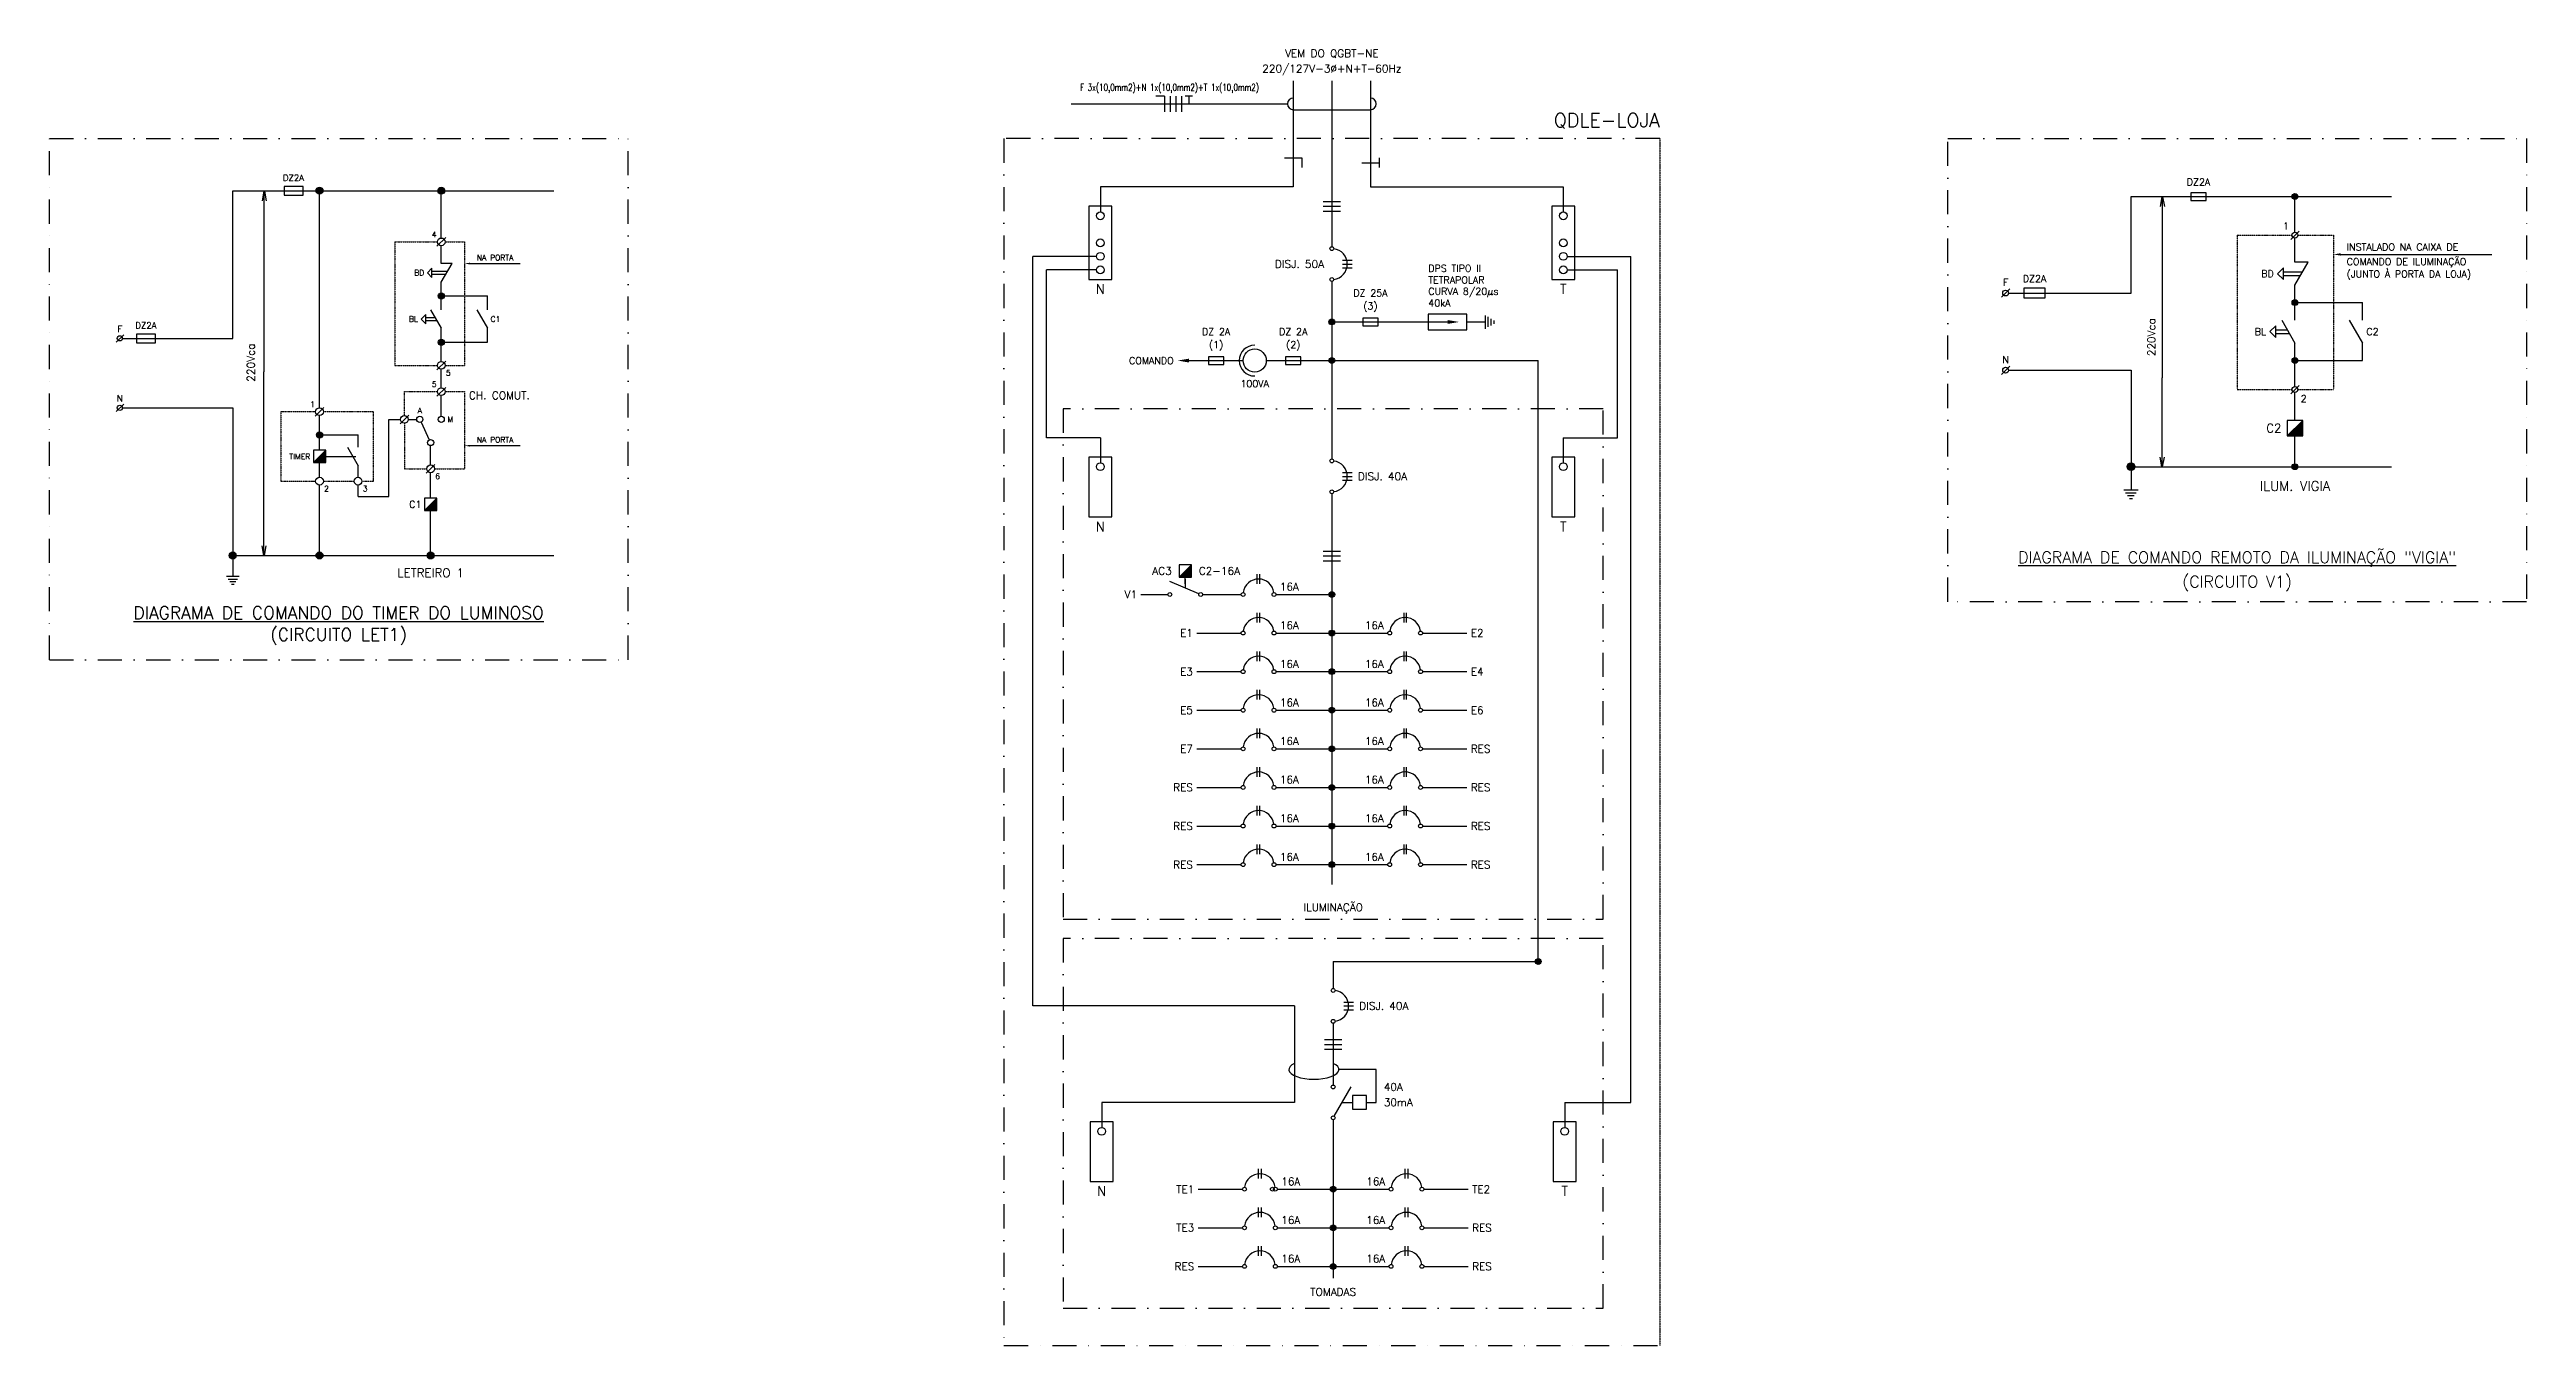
# Model space of a CAD drawing. Header units: millimetres. Extents: x 264 to 2008, y -909 to 432.
# Drawn here: x 724 to 2008, y -239 to 432 of the extents above; entities that cross this region are included whole.
import ezdxf
from ezdxf.enums import TextEntityAlignment as Align

# ---------------------------------------------------------------- set-up
doc = ezdxf.new("R2010")
doc.units = ezdxf.units.MM
for name, pattern in [('DASHDOT2', [0.5, 0.25, -0.125, 0, -0.125]), ('DIVIDE2', [0.625, 0.25, -0.125, 0, -0.125, 0, -0.125]), ('HIDDEN', [0.375, 0.25, -0.125])]:
    doc.linetypes.add(name, pattern=pattern)
for name, color, linetype in [('A-FINA', 2, 'Continuous'), ('A-SETA', 2, 'Continuous'), ('A-SIMBELET', 10, 'Continuous'), ('A-TEXTO', 7, 'Continuous'), ('EL-SIMB', 10, 'Continuous'), ('EL-TEXTO', 7, 'Continuous')]:
    doc.layers.add(name, color=color, linetype=linetype)
doc.styles.add('ROMANS', font='simplex.shx', dxfattribs={"height": 0.2, "bigfont": 'simp.shx'})
doc.styles.get("Standard").update_dxf_attribs({"font": 'romans.shx'})

msp = doc.modelspace()

# ---------------------------------------------------------------- texts
at = {"layer": 'A-TEXTO', "style": 'ROMANS', "width": 0.75}
msp.add_text('F 3x(10,0mm2)+N 1x(10,0mm2)+T 1x(10,0mm2)', height=3.6, dxfattribs=at).set_placement((1258.2, 410.8))
at = {"layer": 'EL-TEXTO', "color": 10}
for s, height, p in [('220/127V-3%%C+N+T-60Hz', 4, (1388.7, 422)), ('VEM DO QGBT-NE', 4, (1388.7, 430)), ('DZ 25A', 3.6, (1408.7, 306)), ('(3)', 3.6, (1408.7, 299)), ('DZ 2A', 3.6, (1328.7, 286)), ('DZ 2A', 3.6, (1368.7, 286)), ('(1)', 3.6, (1328.7, 279)), ('(2)', 3.6, (1368.7, 279)), ('100VA', 3.6, (1348.7, 259))]:
    msp.add_text(s, height=height, dxfattribs=at).set_placement(p, align=Align.MIDDLE)
at = {"layer": 'EL-TEXTO', "color": 10, "style": 'ROMANS'}
for s, height, p in [('QDLE-LOJA', 7.2, (1558.7, 392)), ('4', 2.88, (924.6, 334.9)), ('1', 3.6, (1884.9, 339)), ('5', 2.88, (924.6, 257.3)), ('1', 2.88, (861.5, 246.9))]:
    msp.add_text(s, height=height, dxfattribs=at).set_placement(p, align=Align.RIGHT)
for s, height, p in [('DZ2A', 3.24, (850.4, 365.7)), ('DZ2A', 3.6, (1838, 363.5)), ('F', 3.6, (1738, 311.5)), ('DZ2A', 3.6, (1753, 313.5)), ('F', 3.24, (760.4, 287.4)), ('DZ2A', 3.24, (773.9, 289.2)), ('N', 3.6, (1738, 271.5)), ('N', 3.24, (760.4, 251.4)), ('A', 2.88, (915.9, 245.1)), ('ILUM. VIGIA', 5, (1888, 206)), ('%%UDIAGRAMA DE COMANDO REMOTO DA ILUMINAÇÃO "VIGIA"', 6, (1858, 169)), ('LETREIRO 1', 4.5, (921.5, 161)), ('(CIRCUITO V1)', 6, (1858, 156)), ('%%UDIAGRAMA DE COMANDO DO TIMER DO LUMINOSO', 6.48, (873.8, 140.3)), ('(CIRCUITO LET1)', 6.48, (873.8, 128.6)), ('ILUMINAÇÃO', 4, (1389.4, -12.4)), ('TOMADAS', 4, (1389.4, -211.6))]:
    msp.add_text(s, height=height, dxfattribs=at).set_placement(p, align=Align.MIDDLE)
for s, height, p in [('NA PORTA', 2.88, (945.4, 322.9)), ('COMANDO DE ILUMINAÇÃO', 3.6, (1914.8, 320.4)), ('INSTALADO NA CAIXA DE', 3.6, (1914.8, 328)), ('(JUNTO À PORTA DA LOJA)', 3.6, (1914.8, 314)), ('5', 2.88, (929.4, 263.2)), ('CH. COMUT.', 4, (941.4, 250.9)), ('2', 3.6, (1891, 249.4)), ('NA PORTA', 2.88, (945.4, 228.5)), ('2', 2.88, (866.3, 203.2)), ('3', 2.88, (886.3, 203.2)), ('6', 2.88, (923.9, 209.6))]:
    msp.add_text(s, height=height, dxfattribs=at).set_placement(p)
for s, height, p in [('DISJ. 50A', 4, (1384.7, 321)), ('BD', 2.88, (918.2, 316.5)), ('BD', 3.6, (1877, 316)), ('BL', 2.88, (915, 292.5)), ('BL', 3.6, (1873, 286)), ('C2', 4.5, (1881, 236)), ('TIMER', 2.88, (859.1, 221.3)), ('C1', 3.6, (916.7, 196.5))]:
    msp.add_text(s, height=height, dxfattribs=at).set_placement(p, align=Align.MIDDLE_RIGHT)
at = {"layer": 'EL-TEXTO', "color": 160, "style": 'ROMANS'}
for p in [(1268.7, 308), (1268.7, 185), (1269.4, -159.4)]:
    msp.add_text('N', height=5, dxfattribs=at).set_placement(p, align=Align.MIDDLE)
at = {"layer": 'EL-TEXTO', "color": 10}
for s, height, p in [('TETRAPOLAR', 3.6, (1438.7, 311)), ('CURVA 8/20µs', 3.6, (1438.7, 305)), ('DPS TIPO II', 3.6, (1438.7, 317)), ('40kA', 3.6, (1438.7, 299)), ('16A', 4, (1361.7, 151.8)), ('16A', 4, (1361.7, 131.8)), ('16A', 4, (1361.7, 111.8)), ('16A', 4, (1361.7, 91.8)), ('16A', 4, (1361.7, 71.8)), ('16A', 4, (1361.7, 51.8)), ('16A', 4, (1361.7, 31.8)), ('16A', 4, (1361.7, 11.8)), ('16A', 4, (1362.4, -156.4)), ('16A', 4, (1362.4, -176.4)), ('16A', 4, (1362.4, -196.4))]:
    msp.add_text(s, height=height, dxfattribs=at).set_placement(p)
at = {"layer": 'EL-TEXTO', "color": 70, "style": 'ROMANS'}
for p in [(1508.7, 308), (1508.7, 185), (1509.4, -159.4)]:
    msp.add_text('T', height=5, dxfattribs=at).set_placement(p, align=Align.MIDDLE)
at = {"layer": 'EL-TEXTO', "color": 10, "style": 'ROMANS'}
for s, height, p in [('C1', 2.88, (952.6, 292.5)), ('C2', 3.6, (1925, 286)), ('M', 2.88, (930.2, 240.5)), ('DISJ. 40A', 4, (1402.2, 211)), ('DISJ. 40A', 4, (1402.9, -63.4)), ('40A', 4, (1415.6, -105.4)), ('30mA', 4, (1415.6, -113.4))]:
    msp.add_text(s, height=height, dxfattribs=at).set_placement(p, align=Align.MIDDLE_LEFT)
at = {"layer": 'EL-TEXTO', "color": 10}
for s, height, p in [('COMANDO', 3.6, (1306.7, 271)), ('AC3', 4, (1305.7, 162)), ('V1', 4, (1287.7, 149.8)), ('E1', 4, (1316.7, 129.8)), ('E3', 4, (1316.7, 109.8)), ('E5', 4, (1316.7, 89.8)), ('E7', 4, (1316.7, 69.8)), ('RES', 4, (1316.7, 49.8)), ('RES', 4, (1316.7, 29.8)), ('RES', 4, (1316.7, 9.8)), ('TE1', 4, (1317.4, -158.4)), ('TE3', 4, (1317.4, -178.4)), ('RES', 4, (1317.4, -198.4))]:
    msp.add_text(s, height=height, dxfattribs=at).set_placement(p, align=Align.MIDDLE_RIGHT)
for s, p in [('C2-16A', (1319.7, 162)), ('E2', (1460.7, 129.8)), ('E4', (1460.7, 109.8)), ('E6', (1460.7, 89.8)), ('RES', (1460.7, 69.8)), ('RES', (1460.7, 49.8)), ('RES', (1460.7, 29.8)), ('RES', (1460.7, 9.8)), ('TE2', (1461.4, -158.4)), ('RES', (1461.4, -178.4)), ('RES', (1461.4, -198.4))]:
    msp.add_text(s, height=4, dxfattribs=at).set_placement(p, align=Align.MIDDLE_LEFT)
for p in [(1415.7, 131.8), (1415.7, 111.8), (1415.7, 91.8), (1415.7, 71.8), (1415.7, 51.8), (1415.7, 31.8), (1415.7, 11.8), (1416.4, -156.4), (1416.4, -176.4), (1416.4, -196.4)]:
    msp.add_text('16A', height=4, dxfattribs=at).set_placement(p, align=Align.RIGHT)
at = {"layer": 'EL-TEXTO', "color": 10, "char_height": 4, "attachment_point": 5, "rotation": 90, "style": 'ROMANS'}
for insert in [(1813.6, 283.1), (828.3, 269.9)]:
    msp.add_mtext('\\A1;220Vca', dxfattribs=dict(at, insert=insert))

# ---------------------------------------------------------------- hatches: boundary and pattern name
at = {"layer": 'EL-SIMB'}
for points in [[(1884, 232), (1892, 232), (1892, 240)], [(860.7, 218.1), (867.1, 218.1), (867.1, 224.5)], [(918.3, 193.3), (924.7, 193.3), (924.7, 199.7)], [(1309.5, 158.8), (1315.9, 158.8), (1315.9, 165.2)]]:
    msp.add_hatch(color=10, dxfattribs=at).paths.add_polyline_path(points)

# ---------------------------------------------------------------- linework, layer by layer
at = {"color": 40}
for p, q in [((835, 358.8), (834.1, 353.8)), ((835.1, 358.8), (835.1, 265.1)), ((835.3, 358.8), (836.2, 353.8)), ((1819, 355.8), (1818.1, 350.8)), ((1819.2, 355.8), (1819.2, 262.1)), ((1819.4, 355.8), (1820.3, 350.8)), ((835.1, 170.1), (835.1, 265.1)), ((1819.2, 216.1), (1819.2, 262.1)), ((1819, 216), (1818.1, 221)), ((1819.4, 216), (1820.3, 221)), ((835, 170), (834.1, 175)), ((835.3, 170), (836.2, 175))]:
    msp.add_line(p, q, dxfattribs=at)
at = {"layer": 'A-FINA', "color": 7, "linetype": 'DASHDOT2', "ltscale": 50}
for p, q in [((723.9, 116), (723.9, 386)), ((723.9, 386), (1023.9, 386)), ((1023.9, 116), (1023.9, 386)), ((1218.7, 386), (1218.7, -239.4)), ((1558.7, 386), (1218.7, 386)), ((723.9, 116), (1023.9, 116)), ((1218.7, -239.4), (1558.7, -239.4))]:
    msp.add_line(p, q, dxfattribs=at)
at = {"layer": 'A-FINA', "color": 7, "linetype": 'DASHDOT2'}
msp.add_line((1558.7, 386), (1558.7, -239.4), dxfattribs=at)
at = {"layer": 'A-FINA', "color": 7, "linetype": 'DASHDOT2', "ltscale": 50}
for points in [[(1708, 146), (1708, 386), (2008, 386), (2008, 146)], [(1529.4, 246), (1249.4, 246), (1249.4, -18.4), (1529.4, -18.4)], [(1529.4, -28.4), (1249.4, -28.4), (1249.4, -220.1), (1529.4, -220.1)]]:
    msp.add_lwpolyline(points, close=True, dxfattribs=at)
at = {"layer": 'A-SETA'}
for p, q in [((1253.5, 404), (1365.7, 404)), ((1368.7, 401), (1408.7, 401))]:
    msp.add_line(p, q, dxfattribs=at)
for centre, start, end in [((1368.7, 404), 90, 270), ((1408.7, 404), 270, 90)]:
    msp.add_arc(centre, 3, start, end, dxfattribs=at)
at = {"layer": 'A-SIMBELET'}
for p, q in [((1301.9, 408), (1297.5, 408)), ((1301.9, 408), (1301.9, 399.9)), ((1304.9, 408), (1304.9, 399.9)), ((1307.8, 408), (1307.8, 399.9)), ((1310.8, 408), (1310.8, 399.9)), ((1316.5, 408), (1312.7, 408)), ((1314.6, 408), (1314.6, 404))]:
    msp.add_line(p, q, dxfattribs=at)
at = {"layer": 'EL-SIMB', "color": 160}
for p, q in [((1368.7, 416), (1368.7, 361)), ((1268.7, 361), (1268.7, 348)), ((1368.7, 361), (1268.7, 361)), ((1266.7, 325), (1233.7, 325)), ((1233.7, -63.4), (1233.7, 325)), ((1240.7, 231), (1240.7, 318)), ((1266.7, 318), (1240.7, 318)), ((1268.7, 231), (1240.7, 231)), ((1268.7, 231), (1268.7, 218)), ((1369.4, -63.4), (1233.7, -63.4)), ((1369.4, -63.4), (1369.4, -113.4)), ((1269.4, -113.4), (1269.4, -126.4)), ((1369.4, -113.4), (1269.4, -113.4))]:
    msp.add_line(p, q, dxfattribs=at)
at = {"layer": 'EL-SIMB', "color": 10}
for p, q in [((1388.7, 416), (1388.7, 330)), ((1364.2, 376), (1373.2, 376)), ((1373.2, 376), (1373.2, 371)), ((818.9, 359), (985.4, 359)), ((818.9, 282.5), (818.9, 359)), ((863.9, 246.5), (863.9, 359)), ((927, 334.5), (927, 359)), ((1384.2, 353.5), (1393.2, 353.5)), ((1384.2, 351), (1393.2, 351)), ((1384.2, 348.5), (1393.2, 348.5)), ((1803, 356), (1938, 356)), ((1803, 306), (1803, 356)), ((1888, 337.5), (1888, 356)), ((929.3, 334.7), (924.8, 330.2)), ((1890.1, 338.1), (1885.9, 333.8)), ((1888, 322), (1888, 334.5)), ((927, 321.3), (927, 330.5)), ((932.6, 321.3), (927, 321.3)), ((927, 311.7), (932.6, 321.3)), ((1394.2, 323), (1399.2, 323)), ((1888, 310), (1894.9, 322)), ((1894.9, 322), (1888, 322)), ((922.2, 317.3), (930.3, 317.3)), ((922.2, 315.7), (929.3, 315.7)), ((927, 297.3), (927, 311.7)), ((1388.7, 312), (1388.7, 220)), ((1394.2, 321), (1399.2, 321)), ((1394.2, 319), (1399.2, 319)), ((1882, 317), (1892, 317)), ((1882, 315), (1890.9, 315)), ((1888, 292), (1888, 310)), ((921.5, 297.3), (927, 287.7)), ((927, 304.5), (951, 304.5)), ((945.5, 297.3), (951, 287.7)), ((951, 297.3), (951, 304.5)), ((1740.1, 308.1), (1735.9, 303.8)), ((1739.5, 306), (1774, 306)), ((1771.2, 306), (1803, 306)), ((1888, 301), (1923, 301)), ((1923, 292), (1923, 301)), ((762.4, 284.4), (758.5, 280.6)), ((919, 293.3), (923.8, 293.3)), ((919, 291.7), (924.7, 291.7)), ((927, 270.5), (927, 287.7)), ((951, 280.5), (951, 287.7)), ((1388.7, 291), (1448.7, 291)), ((1458.7, 291), (1468.1, 291)), ((1468.1, 294.4), (1468.1, 287.5)), ((1469.6, 293.6), (1469.6, 288.4)), ((1471.1, 292.7), (1471.1, 289.2)), ((1472.6, 291.8), (1472.6, 290.1)), ((1878, 287), (1884, 287)), ((1878, 285), (1885.1, 285)), ((1881.1, 292), (1888, 280)), ((1916.1, 292), (1923, 280)), ((761.8, 282.5), (792.8, 282.5)), ((792.8, 282.5), (818.9, 282.5)), ((929.3, 270.7), (924.8, 266.2)), ((927, 280.5), (951, 280.5)), ((1314.7, 271), (1342.7, 271)), ((1354.7, 271), (1495.7, 271)), ((1495.7, -41.9), (1495.7, 271)), ((1888, 257.5), (1888, 280)), ((1888, 271), (1923, 271)), ((1923, 271), (1923, 280)), ((929.3, 257.1), (924.8, 252.6)), ((927, 256.9), (927, 266.5)), ((1740.1, 268.1), (1735.9, 263.8)), ((1739.5, 266), (1803, 266)), ((1788, 266), (1803, 266)), ((1803, 266), (1803, 216)), ((1890.1, 258.1), (1885.9, 253.8)), ((762.4, 248.4), (758.5, 244.6)), ((761.8, 246.5), (792.8, 246.5)), ((792.8, 246.5), (818.9, 246.5)), ((818.9, 246.5), (818.9, 170)), ((866.2, 246.7), (861.7, 242.2)), ((927, 242.1), (927, 252.9)), ((1888, 240), (1888, 254.5)), ((863.9, 224.5), (863.9, 242.5)), ((863.9, 232.5), (883.9, 232.5)), ((883.9, 226.1), (883.9, 232.5)), ((899.9, 200.5), (899.9, 240.5)), ((899.9, 240.5), (905.9, 240.5)), ((910.2, 242.7), (905.7, 238.2)), ((909.9, 240.5), (914.3, 240.5)), ((916.6, 239), (920.8, 229.9)), ((1884, 232), (1892, 240)), ((1888, 216), (1888, 232)), ((860.7, 218.1), (867.1, 224.5)), ((878.4, 226.1), (883.9, 216.5)), ((921.5, 216.9), (921.5, 226.9)), ((863.9, 210.5), (863.9, 218.1)), ((863.9, 170), (863.9, 206.5)), ((883.9, 210.5), (883.9, 216.5)), ((883.9, 200.5), (883.9, 206.5)), ((923.7, 217.1), (919.2, 212.6)), ((921.5, 199.7), (921.5, 212.9)), ((1394.2, 213), (1399.2, 213)), ((1394.2, 211), (1399.2, 211)), ((1394.2, 209), (1399.2, 209)), ((1803, 216), (1938, 216)), ((1803, 216), (1803, 204)), ((883.9, 200.5), (899.9, 200.5)), ((918.3, 193.3), (924.7, 199.7)), ((921.5, 170), (921.5, 193.3)), ((1388.7, 202), (1388.7, -0.5)), ((1799.2, 204), (1806.7, 204)), ((1800.2, 202.5), (1805.7, 202.5)), ((1801.2, 201), (1804.7, 201)), ((1802.2, 199.5), (1803.7, 199.5)), ((818.9, 170), (985.4, 170)), ((818.9, 170), (818.9, 159.2)), ((1384.2, 172.3), (1393.2, 172.3)), ((1384.2, 169.8), (1393.2, 169.8)), ((1384.2, 167.3), (1393.2, 167.3)), ((815.6, 159.2), (822.3, 159.2)), ((816.5, 157.8), (821.4, 157.8)), ((817.4, 156.5), (820.5, 156.5)), ((818.3, 155.1), (819.6, 155.1)), ((1319.8, 150.2), (1304.7, 156.5)), ((1309.5, 158.8), (1315.9, 165.2)), ((1312.7, 155.3), (1312.7, 158.8)), ((1312.7, 157.8), (1312.7, 153.2)), ((1350, 155.3), (1350, 160.3)), ((1351.3, 155.3), (1351.3, 160.3)), ((1289.7, 149.8), (1303.7, 149.8)), ((1321.7, 149.8), (1341.7, 149.8)), ((1359.7, 149.8), (1388.7, 149.8)), ((1318.7, 129.8), (1341.7, 129.8)), ((1350, 135.3), (1350, 140.3)), ((1351.3, 135.3), (1351.3, 140.3)), ((1359.7, 129.8), (1417.7, 129.8)), ((1426.2, 135.3), (1426.2, 140.3)), ((1427.4, 135.3), (1427.4, 140.3)), ((1435.7, 129.8), (1458.7, 129.8)), ((1350, 115.3), (1350, 120.3)), ((1351.3, 115.3), (1351.3, 120.3)), ((1426.2, 115.3), (1426.2, 120.3)), ((1427.4, 115.3), (1427.4, 120.3)), ((1318.7, 109.8), (1341.7, 109.8)), ((1359.7, 109.8), (1417.7, 109.8)), ((1435.7, 109.8), (1458.7, 109.8)), ((1350, 95.3), (1350, 100.3)), ((1351.3, 95.3), (1351.3, 100.3)), ((1426.2, 95.3), (1426.2, 100.3)), ((1427.4, 95.3), (1427.4, 100.3)), ((1318.7, 89.8), (1341.7, 89.8)), ((1350, 75.3), (1350, 80.3)), ((1351.3, 75.3), (1351.3, 80.3)), ((1359.7, 89.8), (1417.7, 89.8)), ((1426.2, 75.3), (1426.2, 80.3)), ((1427.4, 75.3), (1427.4, 80.3)), ((1435.7, 89.8), (1458.7, 89.8)), ((1318.7, 69.8), (1341.7, 69.8)), ((1359.7, 69.8), (1417.7, 69.8)), ((1435.7, 69.8), (1458.7, 69.8)), ((1350, 55.3), (1350, 60.3)), ((1351.3, 55.3), (1351.3, 60.3)), ((1426.2, 55.3), (1426.2, 60.3)), ((1427.4, 55.3), (1427.4, 60.3)), ((1318.7, 49.8), (1341.7, 49.8)), ((1350, 35.3), (1350, 40.3)), ((1351.3, 35.3), (1351.3, 40.3)), ((1359.7, 49.8), (1417.7, 49.8)), ((1426.2, 35.3), (1426.2, 40.3)), ((1427.4, 35.3), (1427.4, 40.3)), ((1435.7, 49.8), (1458.7, 49.8)), ((1318.7, 29.8), (1341.7, 29.8)), ((1359.7, 29.8), (1417.7, 29.8)), ((1435.7, 29.8), (1458.7, 29.8)), ((1350, 15.3), (1350, 20.3)), ((1351.3, 15.3), (1351.3, 20.3)), ((1426.2, 15.3), (1426.2, 20.3)), ((1427.4, 15.3), (1427.4, 20.3)), ((1318.7, 9.8), (1341.7, 9.8)), ((1359.7, 9.8), (1417.7, 9.8)), ((1435.7, 9.8), (1458.7, 9.8)), ((1389.4, -40.4), (1389.4, -54.4)), ((1389.4, -40.4), (1495.7, -40.4)), ((1394.9, -61.4), (1399.9, -61.4)), ((1394.9, -63.4), (1399.9, -63.4)), ((1389.4, -72.4), (1389.4, -104.4)), ((1394.9, -65.4), (1399.9, -65.4)), ((1384.9, -80.9), (1393.9, -80.9)), ((1384.9, -83.4), (1393.9, -83.4)), ((1384.9, -85.9), (1393.9, -85.9)), ((1411.6, -96.4), (1392.4, -96.4)), ((1411.6, -113.4), (1411.6, -96.4)), ((1389.9, -120.5), (1398.7, -105.4)), ((1394.1, -113.4), (1399.4, -113.4)), ((1406.6, -113.4), (1411.6, -113.4)), ((1389.4, -122.4), (1389.4, -204.5)), ((1350.7, -152.9), (1350.7, -147.9)), ((1352.2, -152.9), (1352.2, -147.9)), ((1426.7, -152.9), (1426.7, -147.9)), ((1428.2, -152.9), (1428.2, -147.9)), ((1319.4, -158.4), (1342.4, -158.4)), ((1360.4, -158.4), (1418.4, -158.4)), ((1436.4, -158.4), (1459.4, -158.4)), ((1319.4, -178.4), (1342.4, -178.4)), ((1350.7, -172.9), (1350.7, -167.9)), ((1352.2, -172.9), (1352.2, -167.9)), ((1360.4, -178.4), (1418.4, -178.4)), ((1426.7, -172.9), (1426.7, -167.9)), ((1428.2, -172.9), (1428.2, -167.9)), ((1436.4, -178.4), (1459.4, -178.4)), ((1350.7, -192.9), (1350.7, -187.9)), ((1352.2, -192.9), (1352.2, -187.9)), ((1426.7, -192.9), (1426.7, -187.9)), ((1428.2, -192.9), (1428.2, -187.9)), ((1319.4, -198.4), (1342.4, -198.4)), ((1360.4, -198.4), (1418.4, -198.4)), ((1436.4, -198.4), (1459.4, -198.4))]:
    msp.add_line(p, q, dxfattribs=at)
at = {"layer": 'EL-SIMB', "color": 70}
for p, q in [((1408.7, 416), (1408.7, 361)), ((1404.2, 373.5), (1413.2, 373.5)), ((1413.2, 376), (1413.2, 371)), ((1408.7, 361), (1508.7, 361)), ((1508.7, 361), (1508.7, 348)), ((1510.7, 325), (1543.7, 325)), ((1543.7, -113.4), (1543.7, 325)), ((1510.7, 318), (1536.7, 318)), ((1536.7, 231), (1536.7, 318)), ((1508.7, 231), (1508.7, 218)), ((1508.7, 231), (1536.7, 231)), ((1509.4, -113.4), (1509.4, -126.4)), ((1509.4, -113.4), (1543.7, -113.4))]:
    msp.add_line(p, q, dxfattribs=at)
at = {"layer": 'EL-SIMB', "color": 10, "linetype": 'DIVIDE2'}
for p, q in [((1858, 336), (1858, 256)), ((1858, 336), (1886.5, 336)), ((1889.5, 336), (1908, 336)), ((1908, 336), (1908, 256)), ((903, 332.5), (925, 332.5)), ((903, 332.5), (903, 268.5)), ((929, 332.5), (939, 332.5)), ((939, 332.5), (939, 268.5)), ((903, 268.5), (925, 268.5)), ((929, 268.5), (939, 268.5)), ((843.9, 244.5), (843.9, 208.5)), ((861.9, 244.5), (843.9, 244.5)), ((891.9, 244.5), (865.9, 244.5)), ((891.9, 208.5), (891.9, 244.5)), ((907.9, 242.5), (907.9, 254.9)), ((907.9, 254.9), (925, 254.9)), ((929, 254.9), (939, 254.9)), ((939, 254.9), (939, 214.9)), ((1858, 256), (1886.5, 256)), ((1889.5, 256), (1908, 256)), ((907.9, 238.5), (907.9, 214.9)), ((843.9, 208.5), (861.9, 208.5)), ((865.9, 208.5), (881.9, 208.5)), ((885.9, 208.5), (891.9, 208.5)), ((907.9, 214.9), (919.5, 214.9)), ((923.5, 214.9), (939, 214.9))]:
    msp.add_line(p, q, dxfattribs=at)
at = {"layer": 'EL-SIMB', "color": 10, "linetype": 'HIDDEN'}
msp.add_line((867.1, 221.3), (882.8, 221.3), dxfattribs=at)
at = {"layer": 'EL-SIMB', "color": 10}
for points in [[(845.5, 356.7), (855.4, 356.7), (855.4, 361.2), (845.5, 361.2)], [(1834, 354), (1842, 354), (1842, 358), (1834, 358)], [(922.2, 314.1), (922.2, 318.9), (919.8, 316.5)], [(1758.5, 303.5), (1758.5, 308.5), (1747.5, 308.5), (1747.5, 303.5)], [(1882, 313), (1882, 319), (1879, 316)], [(778.9, 280.2), (778.9, 284.7), (769, 284.7), (769, 280.2)], [(919, 290.1), (919, 294.9), (916.6, 292.5)], [(1404.7, 289), (1412.7, 289), (1412.7, 293), (1404.7, 293)], [(1438.7, 295), (1438.7, 287), (1458.7, 287), (1458.7, 295)], [(1878, 283), (1878, 289), (1875, 286)], [(1324.7, 269), (1332.7, 269), (1332.7, 273), (1324.7, 273)], [(1364.7, 269), (1372.7, 269), (1372.7, 273), (1364.7, 273)], [(1884, 240), (1884, 232), (1892, 232), (1892, 240)], [(860.7, 224.5), (860.7, 218.1), (867.1, 218.1), (867.1, 224.5)], [(918.3, 199.7), (918.3, 193.3), (924.7, 193.3), (924.7, 199.7)], [(1309.5, 165.2), (1309.5, 158.8), (1315.9, 158.8), (1315.9, 165.2)], [(1399.4, -109.8), (1399.4, -117), (1406.6, -117), (1406.6, -109.8)]]:
    msp.add_lwpolyline(points, close=True, dxfattribs=at)
for points, const_width in [([(863, 359, 1), (864.8, 359, 1)], 1.8), ([(926.1, 359, 1), (927.9, 359, 1)], 1.8), ([(1887.2, 356, 1), (1888.7, 356, 1)], 1.5), ([(926.2, 304.5, 1), (927.8, 304.5, 1)], 1.6), ([(1887.2, 301, 1), (1888.7, 301, 1)], 1.5), ([(1387.9, 291, 1), (1389.4, 291, 1)], 1.5), ([(926.2, 280.5, 1), (927.8, 280.5, 1)], 1.6), ([(1387.9, 271, 1), (1389.4, 271, 1)], 1.5), ([(1887.2, 271, 1), (1888.7, 271, 1)], 1.5), ([(863.1, 232.5, 1), (864.7, 232.5, 1)], 1.6), ([(1802, 216, 1), (1804, 216, 1)], 2), ([(1887.2, 216, 1), (1888.7, 216, 1)], 1.5), ([(818, 170, 1), (819.8, 170, 1)], 1.8), ([(863, 170, 1), (864.8, 170, 1)], 1.8), ([(920.6, 170, 1), (922.4, 170, 1)], 1.8), ([(1387.9, 149.8, 1), (1389.4, 149.8, 1)], 1.5), ([(1387.9, 129.8, 1), (1389.4, 129.8, 1)], 1.5), ([(1387.9, 109.8, 1), (1389.4, 109.8, 1)], 1.5), ([(1387.9, 89.8, 1), (1389.4, 89.8, 1)], 1.5), ([(1387.9, 69.8, 1), (1389.4, 69.8, 1)], 1.5), ([(1387.9, 49.8, 1), (1389.4, 49.8, 1)], 1.5), ([(1387.9, 29.8, 1), (1389.4, 29.8, 1)], 1.5), ([(1387.9, 9.8, 1), (1389.4, 9.8, 1)], 1.5), ([(1494.9, -40.4, 1), (1496.4, -40.4, 1)], 1.5), ([(1388.7, -158.4, 1), (1390.2, -158.4, 1)], 1.5), ([(1388.7, -178.4, 1), (1390.2, -178.4, 1)], 1.5), ([(1388.7, -198.4, 1), (1390.2, -198.4, 1)], 1.5)]:
    msp.add_lwpolyline(points, format="xyb", close=True, dxfattribs=dict(at, const_width=const_width))
at = {"layer": 'EL-SIMB', "color": 160}
for points in [[(1262.7, 313), (1274.7, 313), (1274.7, 351), (1262.7, 351)], [(1262.7, 190), (1274.7, 190), (1274.7, 221), (1262.7, 221)], [(1263.4, -154.4), (1275.4, -154.4), (1275.4, -123.4), (1263.4, -123.4)]]:
    msp.add_lwpolyline(points, close=True, dxfattribs=at)
at = {"layer": 'EL-SIMB', "color": 70}
for points in [[(1502.7, 313), (1514.7, 313), (1514.7, 351), (1502.7, 351)], [(1502.7, 190), (1514.7, 190), (1514.7, 221), (1502.7, 221)], [(1503.4, -154.4), (1515.4, -154.4), (1515.4, -123.4), (1503.4, -123.4)]]:
    msp.add_lwpolyline(points, close=True, dxfattribs=at)
at = {"layer": 'EL-SIMB', "color": 10}
for centre, radius in [((863.9, 359), 1.8), ((927, 359), 1.8), ((1888, 356), 1.5), ((927, 332.5), 2), ((1888, 336), 1.5), ((1388.7, 329), 1), ((1388.7, 313), 1), ((927, 304.5), 1.6), ((1738, 306), 1.5), ((1888, 301), 1.5), ((760.4, 282.5), 1.35), ((1388.7, 291), 1.5), ((927, 268.5), 2), ((927, 280.5), 1.6), ((1348.7, 271), 6), ((1388.7, 271), 1.5), ((1888, 271), 1.5), ((927, 254.9), 2), ((1738, 266), 1.5), ((1888, 256), 1.5), ((760.4, 246.5), 1.35), ((863.9, 244.5), 2), ((863.9, 232.5), 1.6), ((907.9, 240.5), 2), ((915.9, 240.5), 1.6), ((927, 240.5), 1.6), ((921.5, 228.5), 1.6), ((1388.7, 219), 1), ((863.9, 208.5), 2), ((883.9, 208.5), 2), ((921.5, 214.9), 2), ((1803, 216), 2), ((1888, 216), 1.5), ((1388.7, 203), 1), ((818.9, 170), 1.8), ((863.9, 170), 1.8), ((921.5, 170), 1.8), ((1304.7, 149.8), 1), ((1320.7, 149.8), 1), ((1342.7, 149.8), 1), ((1358.7, 149.8), 1), ((1388.7, 149.8), 1.5), ((1342.7, 129.8), 1), ((1358.7, 129.8), 1), ((1388.7, 129.8), 1.5), ((1418.7, 129.8), 1), ((1434.7, 129.8), 1), ((1342.7, 109.8), 1), ((1358.7, 109.8), 1), ((1388.7, 109.8), 1.5), ((1418.7, 109.8), 1), ((1434.7, 109.8), 1), ((1342.7, 89.8), 1), ((1358.7, 89.8), 1), ((1388.7, 89.8), 1.5), ((1418.7, 89.8), 1), ((1434.7, 89.8), 1), ((1342.7, 69.8), 1), ((1358.7, 69.8), 1), ((1388.7, 69.8), 1.5), ((1418.7, 69.8), 1), ((1434.7, 69.8), 1), ((1342.7, 49.8), 1), ((1358.7, 49.8), 1), ((1388.7, 49.8), 1.5), ((1418.7, 49.8), 1), ((1434.7, 49.8), 1), ((1342.7, 29.8), 1), ((1358.7, 29.8), 1), ((1388.7, 29.8), 1.5), ((1418.7, 29.8), 1), ((1434.7, 29.8), 1), ((1342.7, 9.8), 1), ((1358.7, 9.8), 1), ((1388.7, 9.8), 1.5), ((1418.7, 9.8), 1), ((1434.7, 9.8), 1), ((1495.7, -40.4), 1.5), ((1389.4, -55.4), 1), ((1389.4, -71.4), 1), ((1389.4, -105.4), 1), ((1389.4, -121.4), 1), ((1343.4, -158.4), 1), ((1357.9, -158.4), 1), ((1359.4, -158.4), 1), ((1389.4, -158.4), 1.5), ((1419.4, -158.4), 1), ((1435.4, -158.4), 1), ((1343.4, -178.4), 1), ((1359.4, -178.4), 1), ((1389.4, -178.4), 1.5), ((1419.4, -178.4), 1), ((1435.4, -178.4), 1), ((1343.4, -198.4), 1), ((1359.4, -198.4), 1), ((1389.4, -198.4), 1.5), ((1419.4, -198.4), 1), ((1435.4, -198.4), 1)]:
    msp.add_circle(centre, radius, dxfattribs=at)
at = {"layer": 'EL-SIMB', "color": 160}
for centre in [(1268.7, 346), (1268.7, 332), (1268.7, 325), (1268.7, 318), (1268.7, 216), (1269.4, -128.4)]:
    msp.add_circle(centre, 2, dxfattribs=at)
at = {"layer": 'EL-SIMB', "color": 70}
for centre in [(1508.7, 346), (1508.7, 332), (1508.7, 325), (1508.7, 318), (1508.7, 216), (1509.4, -128.4)]:
    msp.add_circle(centre, 2, dxfattribs=at)
at = {"layer": 'EL-SIMB', "color": 10}
for centre, start, end in [((1388.7, 321), 277.1666, 82.8334), ((1348.7, 271), 90, 270), ((1388.7, 211), 277.1666, 82.8334), ((1350.7, 149.8), 7.1666, 172.8334), ((1350.7, 129.8), 7.1666, 172.8334), ((1426.7, 129.8), 7.1666, 172.8334), ((1350.7, 109.8), 7.1666, 172.8334), ((1426.7, 109.8), 7.1666, 172.8334), ((1350.7, 89.8), 7.1666, 172.8334), ((1426.7, 89.8), 7.1666, 172.8334), ((1350.7, 69.8), 7.1666, 172.8334), ((1426.7, 69.8), 7.1666, 172.8334), ((1350.7, 49.8), 7.1666, 172.8334), ((1426.7, 49.8), 7.1666, 172.8334), ((1350.7, 29.8), 7.1666, 172.8334), ((1426.7, 29.8), 7.1666, 172.8334), ((1350.7, 9.8), 7.1666, 172.8334), ((1426.7, 9.8), 7.1666, 172.8334), ((1389.4, -63.4), 277.1666, 82.8334), ((1351.4, -158.4), 7.1666, 172.8334), ((1427.4, -158.4), 7.1666, 172.8334), ((1351.4, -178.4), 7.1666, 172.8334), ((1427.4, -178.4), 7.1666, 172.8334), ((1351.4, -198.4), 7.1666, 172.8334), ((1427.4, -198.4), 7.1666, 172.8334)]:
    msp.add_arc(centre, 8, start, end, dxfattribs=at)
msp.add_ellipse((1379.4, -96.4), major_axis=(-13, 0), ratio=0.384615, start_param=-0.69316, end_param=3.834753, dxfattribs=at)
for points in [[(1448.7, 292), (1448.7, 290), (1454.7, 291)], [(1314.7, 270), (1314.7, 272), (1308.7, 271)]]:
    msp.add_solid(points, dxfattribs=at)
at = {"layer": 'EL-TEXTO', "color": 10}
for p, q in [((835.1, 359), (835, 359)), ((835.1, 358.8), (835, 358.8)), ((941.9, 321.3), (967.9, 321.3)), ((1911.6, 326), (1990, 326)), ((941.9, 226.9), (967.9, 226.9)), ((835.1, 170), (835, 170))]:
    msp.add_line(p, q, dxfattribs=at)
for points in [[(835.1, 358.8), (835.2, 358.8), (835.1, 359)], [(835.1, 358.6), (835.2, 358.6), (835.1, 358.8)], [(941.9, 320.8), (941.9, 321.7), (939, 321.3)], [(1911.6, 325.4), (1911.6, 326.6), (1908, 326)], [(941.9, 226.4), (941.9, 227.3), (939, 226.9)], [(835.1, 170.1), (835.2, 170.1), (835.1, 170)]]:
    msp.add_solid(points, dxfattribs=at)

msp.set_redraw_order([(e.dxf.handle, doc.entitydb.next_handle()) for e in msp.query("TEXT MTEXT ATTDEF DIMENSION ARC_DIMENSION")])  # texts and dimensions are drawn at this point

doc.saveas('drawing.dxf')
